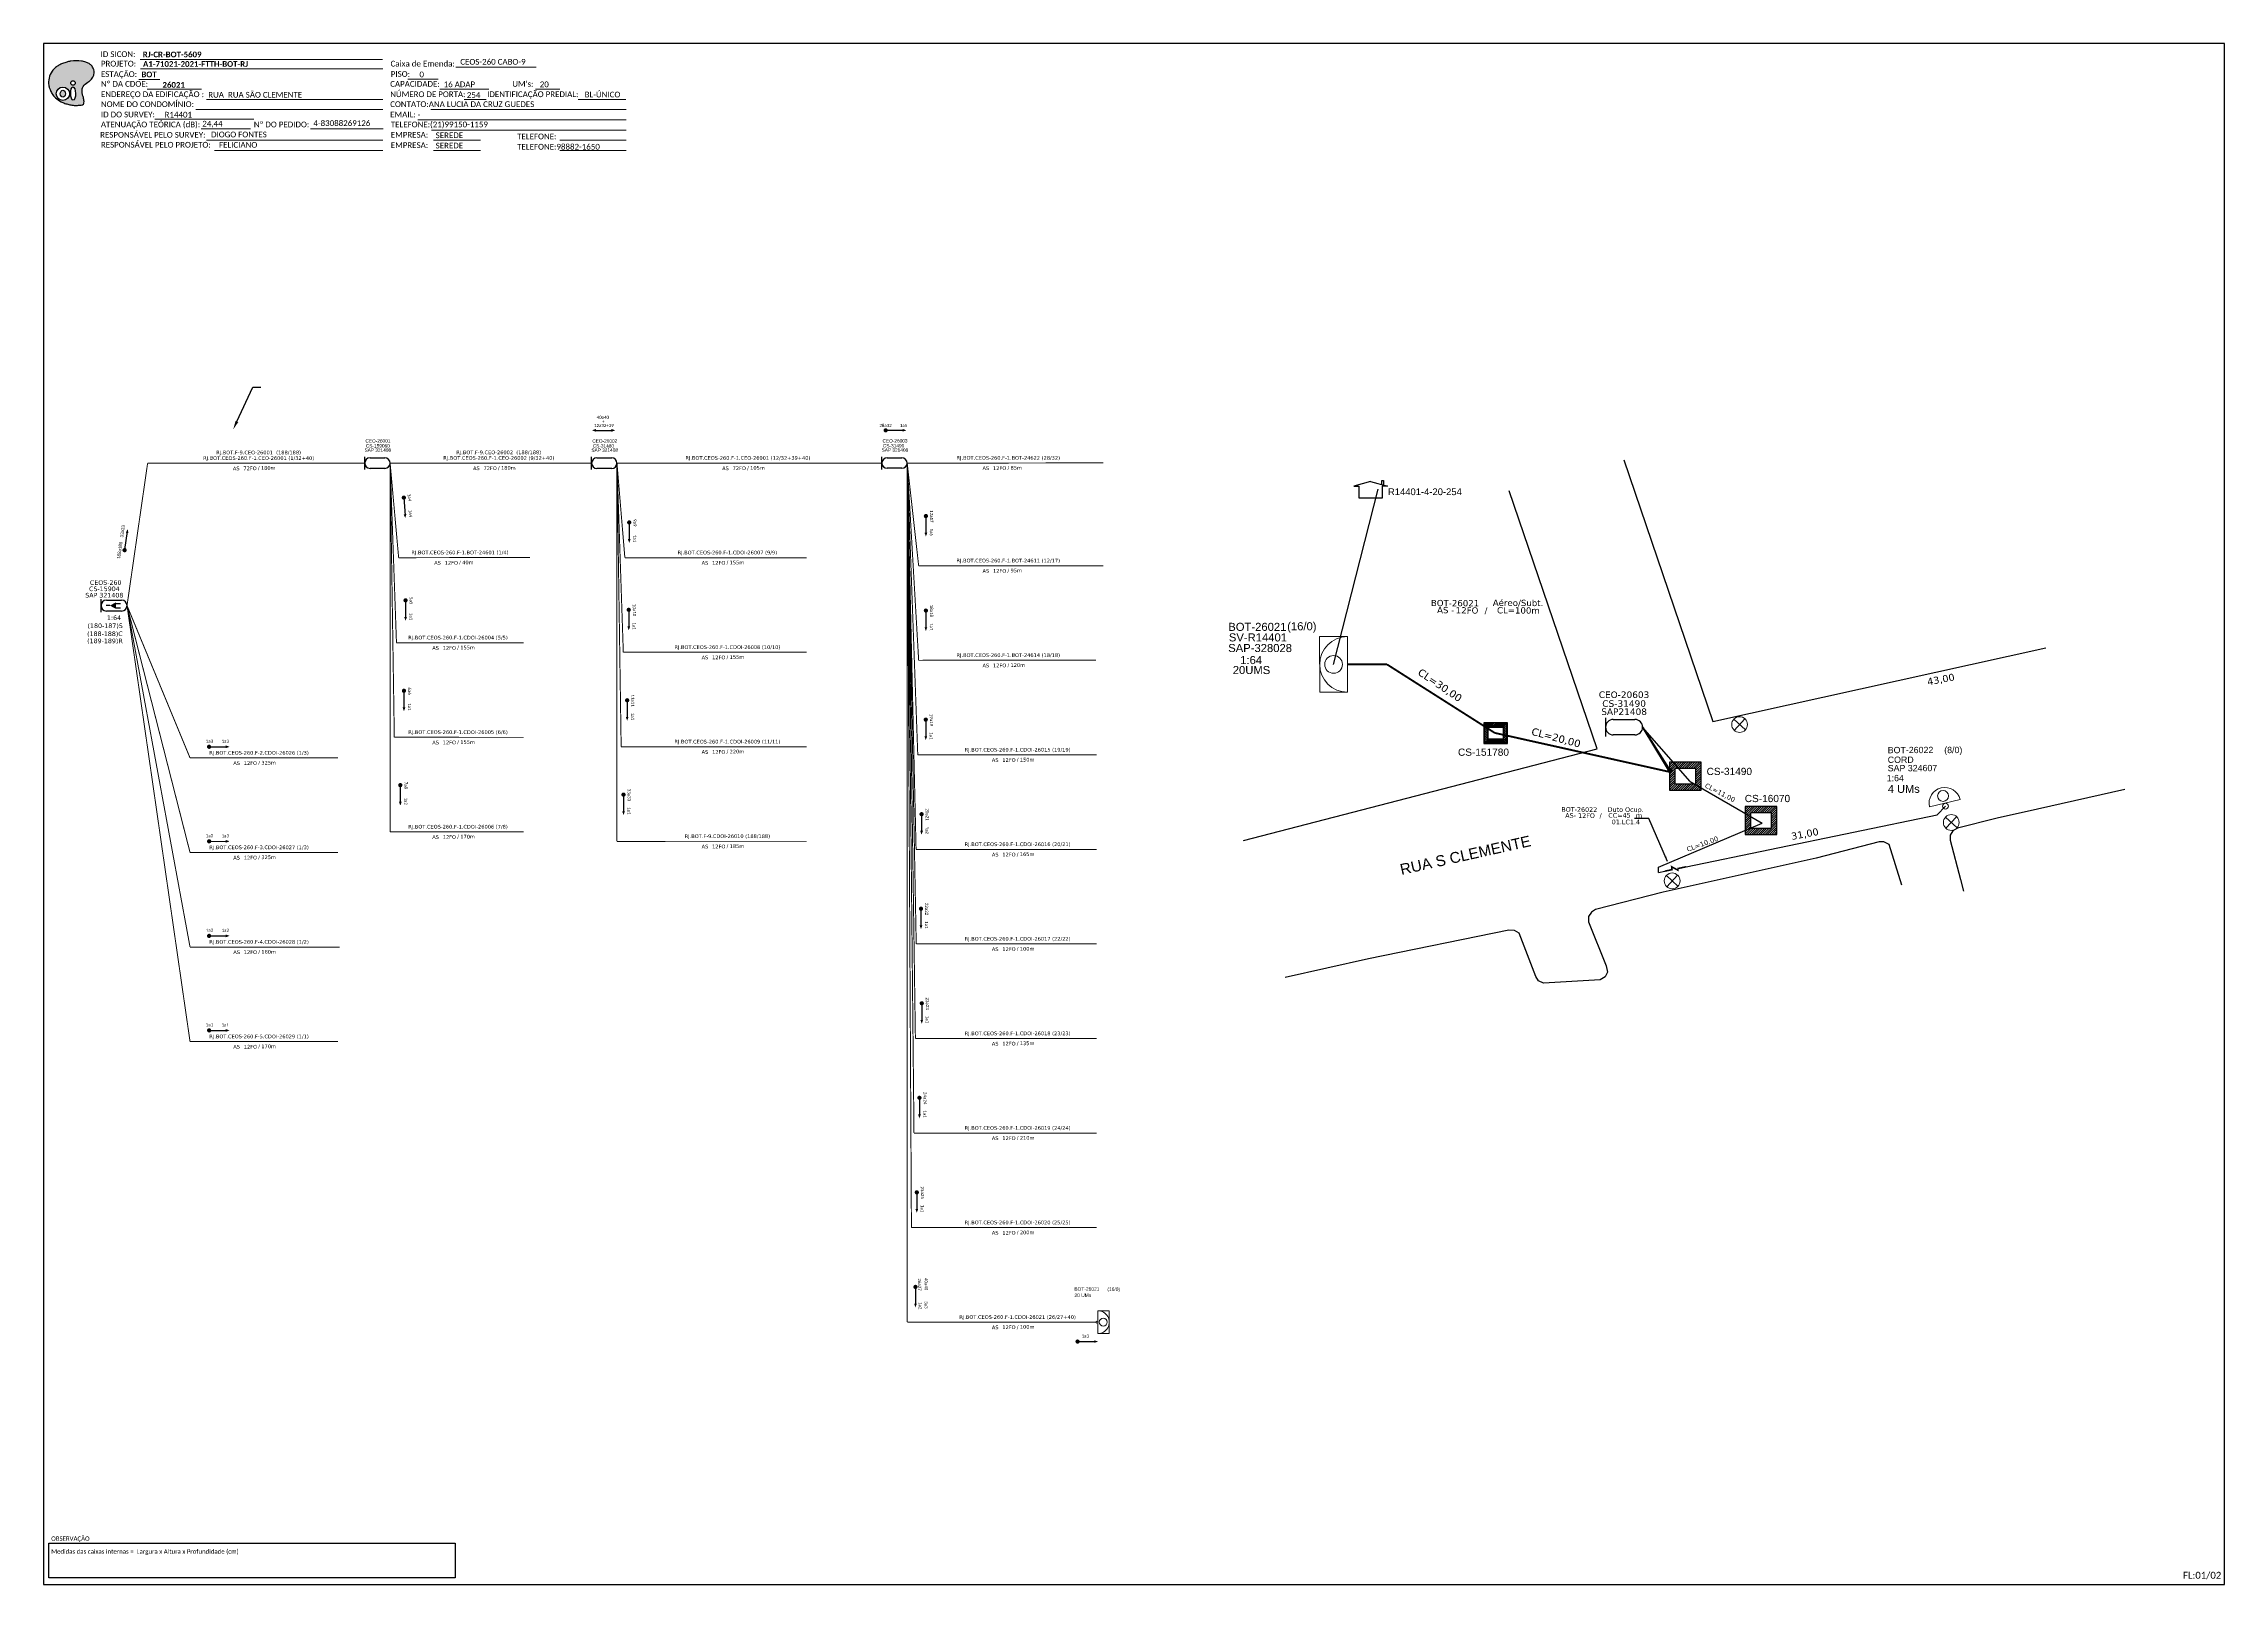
# Model space of a CAD drawing. Header units: metres. Extents: x -10 to 1772, y -3 to 591.
# Drawn here: x -10 to 831, y -3 to 591 of the extents above; entities that cross this region are included whole.
import ezdxf
from ezdxf import colors
from ezdxf.entities.mleader import LeaderData, LeaderLine
from ezdxf.enums import TextEntityAlignment as Align
from ezdxf.math import Vec2, Vec3

# ---------------------------------------------------------------- set-up
doc = ezdxf.new("R2010")
doc.units = ezdxf.units.M
for name, color, linetype in [('10.1-Caixas Subterrâneas', 5, 'Continuous'), ('20.4-CEOS', 1, 'Continuous'), ('20.5-CEO', 1, 'Continuous'), ('30.4-Selo', 7, 'Continuous'), ('CAP a instalar', 1, 'Continuous'), ('celulas gpon', 7, 'Continuous'), ('label_cabos', 7, 'Continuous'), ('QUADRA', 7, 'Continuous'), ('SETA', 7, 'Continuous'), ('Subida Lateral', 5, 'Continuous'), ('surveys', 7, 'Continuous'), ('surveys legendas', 7, 'Continuous')]:
    doc.layers.add(name, color=color, linetype=linetype)
for name, color, linetype, lineweight in [('10.4-Postes', 1, 'Continuous', 0), ("20.0-LEGENDA DOS CDO'S", 1, 'Continuous', 0), ('20.1-CDO_INTERIOR', 1, 'Continuous', 0), ('20.2-CDO_POSTE', 1, 'Continuous', 5), ('40.1-ETIQUETAS', 1, 'Continuous', 20), ('Segmento Logradouro Texto', 238, 'Continuous', 0)]:
    doc.layers.add(name, color=color, linetype=linetype, lineweight=lineweight)
doc.styles.add('ARIAL', font='arial.ttf')
doc.styles.add('DIGICADE', font='arial.ttf')
doc.styles.add('siredit', font='verdana.ttf')
doc.styles.get("Standard").update_dxf_attribs({"font": 'arial.ttf'})
doc.styles.add('WMF-Calibri0', font='calibri.ttf')
doc.styles.add('WMF-Calibri1', font='calibrib.ttf')
doc.linetypes.add('FENCELINE1', pattern='A,0.25,-0.1,[133,ltypeshp.shx,S=0.1,R=0,X=-0.1,Y=0],-0.1,1', length=1.45)
doc.dimstyles.get("Standard").update_dxf_attribs({"dimtxt": 0.18, "dimasz": 0.18, "dimexe": 0.18, "dimexo": 0.0625, "dimgap": 0.09, "dimtad": 0, "dimtih": 1, "dimtoh": 1, "dimdec": 4, "dimzin": 0, "dimdsep": 46, "dimtxsty": 'Standard', "dimcen": 0.09, "dimadec": 0, "dimazin": 0, "dimtfac": 1, "dimtdec": 4, "dimtofl": 0, "dimtmove": 0, "dimatfit": 3, "dimfxl": 0, "dimtolj": 1, "dimtzin": 0, "dimarcsym": 0})

# ---------------------------------------------------------------- blocks, each defined once
blk = doc.blocks.new('OI')
h = blk.add_hatch(color=40)
edge = h.paths.add_edge_path()
edge.add_spline(control_points=[(4.35, -0.67), (3.92, -0.99), (3.26, -1.5), (2.81, -2.59), (2.9, -3.5), (3.06, -4.27), (3.31, -4.85), (3.37, -5.39), (3.4, -5.88), (3.2, -6.4), (2.54, -6.61), (1.65, -6.63), (0.55, -6.67), (-0.56, -6.42), (-1.61, -6.14), (-2.77, -5.61), (-3.92, -4.77), (-4.89, -3.7), (-5.34, -2.65), (-5.6, -1.94), (-5.85, -0.96), (-5.71, 0.47), (-5.1, 2.02), (-4.14, 3.02), (-3.3, 3.61), (-2.37, 4.16), (-1.36, 4.44), (-0.56, 4.7), (0.79, 4.85), (2.24, 4.97), (3.79, 4.57), (4.67, 4.21), (5.44, 3.65), (5.76, 2.99), (6.03, 2.21), (6.01, 1.46), (5.72, 0.64), (5.31, 0.08), (4.88, -0.38), (4.51, -0.55), (4.35, -0.67)], knot_values=[0, 0, 0, 0, 1.60434, 2.417191, 3.427595, 4.282808, 4.776746, 5.304182, 5.888771, 6.258406, 6.858137, 7.79129, 8.986195, 10.124242, 11.187857, 12.242908, 13.953784, 15.414161, 16.515391, 17.349188, 17.675853, 19.552021, 21.515531, 22.568638, 23.63245, 24.621084, 25.782718, 26.745347, 27.142653, 29.870543, 31.004649, 31.921532, 32.709589, 33.801391, 34.042471, 35.192333, 35.971461, 36.628871, 37.254359, 37.836911, 37.836911, 37.836911, 37.836911], degree=3, periodic=0)
h.paths.add_polyline_path([(1.13, -0.87, -1), (-0.04, -0.87, -1)], flags=16)
edge = h.paths.add_edge_path(flags=16)
edge.add_ellipse((0.56, -3.59), major_axis=(-0.02, 1.71), ratio=0.361305, start_angle=0, end_angle=360)
h.paths.add_polyline_path([(-0.36, -3.62, -1), (-3.8, -3.62, -1)], flags=16)
edge = h.paths.add_edge_path(flags=0)
edge.add_ellipse((-2.08, -3.62), major_axis=(0, 0.885), ratio=0.758294, start_angle=0, end_angle=360)
at = {"color": 40}
for centre, radius in [((-2.08, -3.62), 1.72), ((0.54, -0.87), 0.587)]:
    blk.add_circle(centre, radius, dxfattribs=at)
blk.add_ellipse((-2.08, -3.62), major_axis=(0, 0.885), ratio=0.758294, start_param=-3.141592653589792, end_param=3.141592653589792, dxfattribs=at)
blk.add_ellipse((0.56, -3.59), major_axis=(-0.02, 1.71), ratio=0.361305, dxfattribs=at)
at = {"color": 40, "start_tangent": (-0.800898, -0.598801), "end_tangent": (-0.800898, -0.598801)}
blk.add_spline([(4.35, -0.67), (3.2, -1.78), (2.9, -2.54), (2.92, -3.55), (3.12, -4.38), (3.28, -4.85), (3.37, -5.37), (3.35, -5.95), (3.2, -6.29), (2.66, -6.55), (1.73, -6.63), (0.54, -6.62), (-0.58, -6.41), (-1.6, -6.11), (-2.56, -5.67), (-3.95, -4.67), (-4.89, -3.56), (-5.37, -2.56), (-5.64, -1.78), (-5.72, -1.46), (-5.63, 0.42), (-4.84, 2.22), (-4.13, 2.99), (-3.27, 3.62), (-2.4, 4.09), (-1.3, 4.47), (-0.37, 4.72), (0.02, 4.77), (2.75, 4.8), (3.85, 4.53), (4.69, 4.16), (5.31, 3.68), (5.85, 2.73), (5.93, 2.5), (5.94, 1.35), (5.67, 0.62), (5.29, 0.08), (4.84, -0.36), (4.35, -0.67)], degree=3, dxfattribs=at)
blk = doc.blocks.new('*X4')
at = {"color": 0, "linetype": 'Continuous'}
for p, q in [((-1.25, 0.34099), (-0.49099, 1.1)), ((-1.25, 0.517767), (-0.667767, 1.1)), ((-1.25, 0.694544), (-0.844544, 1.1)), ((-1.25, 0.87132), (-1.02132, 1.1)), ((-1.25, 1.048097), (-1.198097, 1.1)), ((-1.25, 0.164214), (-0.8035, 0.610714)), ((-1.25, -0.012563), (-0.8035, 0.433937)), ((-1.25, -0.18934), (-0.8035, 0.25716)), ((-1.25, -0.366117), (-0.8035, 0.080383)), ((-0.789214, 0.625), (-0.314214, 1.1)), ((-0.612437, 0.625), (-0.137437, 1.1)), ((-0.43566, 0.625), (0.03934, 1.1)), ((-0.258883, 0.625), (0.216117, 1.1)), ((-0.082107, 0.625), (0.392893, 1.1)), ((0.09467, 0.625), (0.56967, 1.1)), ((0.271447, 0.625), (0.746447, 1.1)), ((0.448223, 0.625), (0.923223, 1.1)), ((0.625, 0.625), (1.1, 1.1)), ((0.801777, 0.625), (1.25, 1.073223)), ((0.8035, 0.449947), (1.25, 0.896447)), ((0.8035, 0.27317), (1.25, 0.71967)), ((0.8035, 0.096393), (1.25, 0.542893)), ((0.8035, -0.080383), (1.25, 0.366117)), ((0.8035, -0.25716), (1.25, 0.18934)), ((0.8035, -0.433937), (1.25, 0.012563)), ((-1.25, -0.542893), (-0.8035, -0.096393)), ((-1.25, -0.71967), (-0.8035, -0.27317)), ((-1.25, -0.896447), (-0.8035, -0.449947)), ((-1.25, -1.073223), (-0.801777, -0.625)), ((-1.1, -1.1), (-0.625, -0.625)), ((-0.923223, -1.1), (-0.448223, -0.625)), ((-0.746447, -1.1), (-0.271447, -0.625)), ((-0.56967, -1.1), (-0.09467, -0.625)), ((-0.392893, -1.1), (0.082107, -0.625)), ((-0.216117, -1.1), (0.258883, -0.625)), ((-0.03934, -1.1), (0.43566, -0.625)), ((0.137437, -1.1), (0.612437, -0.625)), ((0.314214, -1.1), (0.789214, -0.625)), ((0.49099, -1.1), (1.25, -0.34099)), ((0.667767, -1.1), (1.25, -0.517767)), ((0.8035, -0.610714), (1.25, -0.164214)), ((0.844544, -1.1), (1.25, -0.694544)), ((1.02132, -1.1), (1.25, -0.87132)), ((1.198097, -1.1), (1.25, -1.048097))]:
    blk.add_line(p, q, dxfattribs=at)
blk = doc.blocks.new('MANHOLE_MQ')
at = {"color": 0, "linetype": 'Continuous'}
for p, q in [((0.00000623, 0.00000569), (-0.00000627, 0.00000569)), ((-0.00000627, 0.00000569), (-0.00000627, -0.00000531)), ((-0.00000404, 0.00000331), (0.00000399, 0.00000331)), ((-0.00000404, -0.00000294), (-0.00000404, 0.00000331)), ((0.00000399, 0.00000331), (0.00000399, -0.00000294)), ((0.00000623, -0.00000531), (0.00000623, 0.00000569)), ((-0.00000627, -0.00000531), (0.00000623, -0.00000531)), ((0.00000399, -0.00000294), (-0.00000404, -0.00000294)), ((0.00000399, -0.00000294), (0.00000399, -0.00000294))]:
    blk.add_line(p, q, dxfattribs=at)
at = {"color": 0, "linetype": 'Continuous', "xscale": 5e-06, "yscale": 5e-06, "zscale": 1e-05}
blk.add_blockref('*X4', (-0.00000002, 0.00000019), dxfattribs=at)
blk = doc.blocks.new('POLE_POLE')
at = {"color": 1}
for p, q in [((-0.0000031, 0.0000069), (0.0000027, 0.0000015)), ((0.0000025, 0.0000071), (-0.0000029, 0.0000013))]:
    blk.add_line(p, q, dxfattribs=at)
blk.add_circle((-0.0000002, 0.0000042), 0.00000396, dxfattribs=at)
blk = doc.blocks.new('*U6')
at = {"color": 0}
blk.add_line((2.14, -0.58), (-2.1, -0.68), dxfattribs=at)
for centre, radius in [((0, 0.38), 0.733), ((0.03, -1.03), 0.393)]:
    blk.add_circle(centre, radius, dxfattribs=at)
blk.add_arc((0.02, -0.63), 2.12, 1.3782, 181.3782, dxfattribs=at)
blk = doc.blocks.new('LEGENDA DOS CABOS')
at = {"layer": 'label_cabos', "color": 0, "style": 'siredit'}
for tag, p in [('TIPO_CABO', (2.74, 0.52)), ('ID', (4.24, 1.63)), ('CABO', (6.16, 0.47)), ('/', (9.19, 0.47)), ('METROS', (14.36, 0.47)), ('XX', (14.31, 1.67))]:
    blk.add_attdef(tag, text='', height=1, rotation=359.69, dxfattribs=at).set_placement(p, align=Align.MIDDLE_CENTER)
blk = doc.blocks.new('Inst CDOE-8 CAIXA DIST OPT CDOE 48F_8D C_SPL OPTAP')
at = {"layer": "20.0-LEGENDA DOS CDO'S", "color": 0, "style": 'ARIAL'}
for tag, p, height in [('FID', (0.12, 5.25), 0.8), ('SAP', (0.12, 2.96), 0.8), ('CORDOALHA', (0.12, 4.02), 0.8), ('1:XX', (-0.01, 1.7), 0.8), ('UMS', (0.14, 0.22), 1)]:
    blk.add_attdef(tag, p, '', height=height, rotation=0.118, dxfattribs=at)
at = {"layer": "20.0-LEGENDA DOS CDO'S", "color": 0}
for tag, p, style, flags in [('ID_ATIVIDADE', (0.12, 6.47), 'ARIAL', 3), ('FATOR', (7.92, 6.47), 'ARIAL', 1), ('QTDE', (0.23, -0.97), 'DIGICADE', 3)]:
    blk.add_attdef(tag, p, '', height=0.8, rotation=0.118, dxfattribs=dict(at, style=style, flags=flags))
at = {"layer": "20.0-LEGENDA DOS CDO'S", "color": 0, "style": 'ARIAL'}
blk.add_attdef('FIBRAS_UTILIZADAS', text='', height=0.8, rotation=0.118, dxfattribs=at).set_placement((8.43, 5.26), align=Align.CENTER)
blk = doc.blocks.new('Inst CB DT OCUP CFOA-SM-AS-120-S-12 A')
at = {"layer": 'label_cabos', "color": 0, "style": 'siredit'}
for tag, flags, p in [('ID_ATIVIDADE', 3, (1.31, 2.67)), ('FATOR', 1, (11.56, 2.55))]:
    blk.add_attdef(tag, text='', height=1, rotation=359.69, dxfattribs=dict(at, flags=flags)).set_placement(p, align=Align.MIDDLE_CENTER)
for tag, p in [('TIPO_CABO', (1.26, 0)), ('DESTINO_CABO', (3.13, 1.26)), ('CABO', (4.69, -0.05)), ('/', (7.71, -0.05)), ('LANCE', (10.91, 0)), ('TIPO_CABO', (13.11, 1.24)), ('UND', (15.96, 0)), ('FID', (13.15, -1.41))]:
    blk.add_attdef(tag, text='', height=1, rotation=359.69, dxfattribs=at).set_placement(p, align=Align.MIDDLE_CENTER)
blk.add_attdef('QTDE', (12.43, -0.47), '', height=1, rotation=359.69, dxfattribs=at)
blk = doc.blocks.new('SURVEY_SURVEY')
for p, q in [((-0.0000016, 0.0000187), (-0.0000173, 0.0000141)), ((-0.0000173, 0.0000141), (-0.0000124, 0.0000141)), ((-0.0000124, 0.0000029), (-0.0000124, 0.0000141)), ((0.0000091, 0.0000029), (-0.0000124, 0.0000029)), ((-0.0000016, 0.0000187), (0.0000141, 0.0000141)), ((0.0000089, 0.0000194), (0.0000105, 0.0000194)), ((0.0000089, 0.0000157), (0.0000089, 0.0000194)), ((0.0000141, 0.0000141), (0.0000091, 0.0000141)), ((0.0000091, 0.0000141), (0.0000091, 0.0000029)), ((0.0000105, 0.0000194), (0.0000105, 0.0000152))]:
    blk.add_line(p, q)

msp = doc.modelspace()

# ---------------------------------------------------------------- linework, layer by layer
at = {"color": 5}
for p, q in [((313.23, 426.96), (313.23, 431.87)), ((315.27, 431.45), (320.97, 431.45)), ((320.97, 427.38), (315.27, 427.38))]:
    msp.add_line(p, q, dxfattribs=at)
at = {"color": 7}
msp.add_lwpolyline([(-10.03, -2.89), (830.97, -2.89), (830.97, 591.11), (-10.03, 591.11)], close=True, dxfattribs=at)
at = {"lineweight": 0}
for points in [[(27.22, 585.03), (120.72, 585.03)], [(27.33, 581.37), (120.83, 581.37)], [(148.94, 581.98), (179.87, 581.98)], [(26.69, 577.34), (34.75, 577.34)], [(130.43, 577.39), (142.1, 577.39)], [(142.79, 573.56), (161.73, 573.56)], [(48.62, 565.74), (120.83, 565.74)], [(52.82, 569.57), (120.83, 569.57)], [(139.24, 565.74), (214.6, 565.74)], [(32.82, 561.97), (71.03, 561.97)], [(134.27, 561.76), (214.6, 561.76)], [(139.55, 557.78), (214.6, 557.78)]]:
    msp.add_lwpolyline(points, dxfattribs=at)
at = {"color": 7, "lineweight": 0}
for points in [[(29.97, 573.56), (50.85, 573.56)], [(179.65, 573.56), (189.08, 573.56)], [(152.13, 569.57), (160.68, 569.57)], [(196.06, 569.57), (214.56, 569.57)], [(50.71, 558.32), (69.8, 558.32)], [(92.84, 558.32), (120.86, 558.32)], [(52.82, 553.95), (120.83, 553.95)], [(55.89, 549.96), (120.83, 549.96)], [(140.3, 553.95), (158.51, 553.95)], [(140.3, 549.96), (158.51, 549.96)], [(189.04, 553.95), (214.6, 553.95)], [(189.04, 549.96), (214.6, 549.96)]]:
    msp.add_lwpolyline(points, dxfattribs=at)
at = {"const_width": 0.81}
for points in [[(314.31, 442.03, 1), (315.12, 442.03, 1)], [(128.86, 416.49, 1), (128.92, 415.68, 1)], [(215.81, 406.92, 1), (215.81, 406.11, 1)], [(330.22, 409.39, 1), (330.22, 408.58, 1)], [(129.55, 376.89, 1), (129.55, 376.08, 1)], [(215.63, 373.24, 1), (215.63, 372.43, 1)], [(330.22, 372.94, 1), (330.22, 372.13, 1)], [(128.94, 342.03, 1), (128.94, 341.22, 1)], [(215.02, 338.37, 1), (215.02, 337.56, 1)], [(330.17, 330.9, 1), (330.17, 330.09, 1)], [(53.4, 320.03, 1), (54.21, 320.03, 1)], [(127.53, 305.65, 1), (127.53, 304.84, 1)], [(213.61, 301.99, 1), (213.61, 301.18, 1)], [(328.55, 294.45, 1), (328.55, 293.64, 1)], [(53.4, 283.58, 1), (54.21, 283.58, 1)], [(328.33, 258, 1), (328.33, 257.19, 1)], [(53.4, 247.13, 1), (54.21, 247.13, 1)], [(328.63, 221.55, 1), (328.63, 220.74, 1)], [(53.4, 210.68, 1), (54.21, 210.68, 1)], [(327.74, 185.1, 1), (327.74, 184.29, 1)], [(326.71, 148.65, 1), (326.71, 147.84, 1)], [(326.2, 112.2, 1), (326.2, 111.39, 1)], [(388.31, 90.72, 1), (389.12, 90.72, 1)]]:
    msp.add_lwpolyline(points, format="xyb", close=True, dxfattribs=at)
at = {"color": 5, "const_width": 0.378}
msp.add_lwpolyline([(211.08, 429.37), (313.23, 429.37)], dxfattribs=at)
at = {"color": 4}
msp.add_lwpolyline([(487.44, 351.79), (504.67, 419.4)], dxfattribs=at)
at = {"color": 7, "const_width": 0.81}
msp.add_lwpolyline([(21.13, 395.43, 1), (21.25, 396.23, 1)], format="xyb", close=True, dxfattribs=at)
at = {"color": 0}
msp.add_lwpolyline([(-8.02, 12.97), (148.73, 12.97), (148.73, -0.39), (-8.02, -0.39)], close=True, dxfattribs=at)
at = {"color": 5}
for centre, start, end in [((315.27, 429.41), 90, 270), ((320.97, 429.41), 270, 90)]:
    msp.add_arc(centre, 2.03, start, end, dxfattribs=at)
at = {"layer": '20.1-CDO_INTERIOR', "color": 1, "lineweight": 18}
msp.add_lwpolyline([(482.08, 341.07), (482.07, 362.51), (492.79, 362.51), (492.8, 341.07)], close=True, dxfattribs=at)
msp.add_circle((487.44, 351.79), 3.43, dxfattribs=at)
msp.add_arc((492.8, 351.79), 10.72, 90.02759, 270.02759, dxfattribs=at)
at = {"layer": '20.4-CEOS', "color": 7}
for p, q in [((113.82, 426.92), (113.82, 431.83)), ((115.85, 431.41), (121.56, 431.41)), ((201.3, 426.92), (201.3, 431.83)), ((203.34, 431.41), (209.04, 431.41)), ((121.56, 427.34), (115.85, 427.34)), ((209.04, 427.34), (203.34, 427.34))]:
    msp.add_line(p, q, dxfattribs=at)
at = {"layer": '20.4-CEOS', "color": 5}
for p, q in [((14.2, 376.55), (20.06, 376.55)), ((20.06, 372.37), (14.2, 372.37))]:
    msp.add_line(p, q, dxfattribs=at)
at = {"layer": '20.4-CEOS', "color": 5, "const_width": 0.378}
msp.add_lwpolyline([(30.08, 429.34), (113.82, 429.38)], dxfattribs=at)
at = {"layer": '20.4-CEOS', "color": 5}
for points in [[(12.12, 371.94), (12.12, 376.98)], [(15.51, 374.46), (14.11, 374.46)], [(17.82, 375.29), (19.6, 375.29)], [(17.82, 373.55), (19.6, 373.55)]]:
    msp.add_lwpolyline(points, dxfattribs=at)
msp.add_lwpolyline([(15.51, 374.46, 0, 2.58, 0), (17.93, 374.46, 2.58, 2.58, 0)], format="xyseb", dxfattribs=at)
at = {"layer": '20.4-CEOS', "color": 7}
for centre, start, end in [((115.85, 429.38), 90, 270), ((121.56, 429.38), 270, 90), ((203.34, 429.37), 90, 270), ((209.04, 429.37), 270, 90)]:
    msp.add_arc(centre, 2.03, start, end, dxfattribs=at)
at = {"layer": '20.4-CEOS', "color": 5}
for centre, start, end in [((14.2, 374.46), 90, 270), ((20.06, 374.46), 270, 90)]:
    msp.add_arc(centre, 2.09, start, end, dxfattribs=at)
at = {"layer": '20.5-CEO', "color": 5}
for p, q in [((595.31, 330.57), (603.65, 330.57)), ((603.65, 324.62), (595.31, 324.62))]:
    msp.add_line(p, q, dxfattribs=at)
msp.add_lwpolyline([(592.34, 331.18), (592.34, 324.01)], dxfattribs=at)
for centre, start, end in [((595.31, 327.6), 90, 270), ((603.65, 327.6), 270, 90)]:
    msp.add_arc(centre, 2.97, start, end, dxfattribs=at)
at = {"layer": '40.1-ETIQUETAS', "color": 1}
msp.add_lwpolyline([(396.52, 102.62), (400.93, 102.62), (400.93, 93.79), (396.52, 93.79)], close=True, dxfattribs=at)
for centre, major_axis, start_param, end_param in [((396.52, 98.22), (-3.12, 3.12), 2.356194, 5.497787), ((398.61, 98.22), (1.07, 1.07), 3.926991, 10.210176)]:
    msp.add_ellipse(centre, major_axis=major_axis, ratio=1, start_param=start_param, end_param=end_param, dxfattribs=at)
at = {"layer": '40.1-ETIQUETAS', "color": 8}
msp.add_ellipse((396.11, 98.22), major_axis=(-0.288, 0.288), ratio=1, start_param=2.356194490191767, end_param=8.639379797371353, dxfattribs=at)
at = {"layer": 'CAP a instalar', "color": 7, "ltscale": 5}
for p, q in [((625.02, 306.63), (606.62, 327.6)), ((625.02, 306.63), (652.78, 290.55)), ((612.76, 273.58), (652.78, 290.55)), ((612.76, 271.56), (612.76, 273.58)), ((612.76, 271.56), (615.13, 272.07))]:
    msp.add_line(p, q, dxfattribs=at)
at = {"layer": 'CAP a instalar', "color": 10, "ltscale": 5}
for p, q in [((617.14, 312.16), (617.04, 312.31)), ((618.19, 310.62), (617.49, 311.65))]:
    msp.add_line(p, q, dxfattribs=at)
at = {"layer": 'CAP a instalar', "color": 7, "linetype": 'FENCELINE1', "ltscale": 5}
for p in [(723.42, 297.16), (623.42, 273.77)]:
    msp.add_line(p, (720.25, 293.75), dxfattribs=at)
at = {"layer": 'CAP a instalar', "color": 5, "linetype": 'FENCELINE1', "ltscale": 7, "const_width": 0.378}
for points in [[(22.14, 374.46), (30.08, 429.34)], [(123.6, 429.38), (201.3, 429.37)]]:
    msp.add_lwpolyline(points, dxfattribs=at)
at = {"layer": 'CAP a instalar', "color": 8, "linetype": 'FENCELINE1', "ltscale": 7, "const_width": 0.378}
for points in [[(123.6, 429.38), (123.6, 287.23)], [(123.6, 429.38), (125.22, 323.68)], [(123.6, 429.38), (126.05, 360.13)], [(211.08, 429.37), (211.08, 283.57)], [(211.08, 429.37), (212.7, 320.02)], [(211.08, 429.37), (213.53, 356.47)], [(211.08, 429.37), (214.13, 392.92)], [(324.64, 134.66), (323.01, 429.41)], [(327.09, 316.89), (323.01, 429.41)], [(326.43, 280.46), (323.01, 429.41)], [(326.49, 244.01), (323.01, 429.41)], [(326.17, 207.58), (323.01, 429.41)], [(325.63, 171.11), (323.01, 429.41)], [(214.13, 392.92), (284.18, 392.93)], [(46.44, 206.38), (22.14, 374.46), (22.14, 374.46)], [(46.44, 315.73), (22.14, 374.46)], [(46.44, 279.28), (22.14, 374.46)], [(46.44, 242.83), (22.14, 374.46)], [(126.05, 360.13), (175.1, 360.12)], [(213.53, 356.48), (284.18, 356.48)], [(125.22, 323.68), (175.1, 323.67)], [(212.7, 320.02), (284.18, 320.03)], [(46.44, 315.73), (103.53, 315.73)], [(327.09, 316.89), (396.11, 316.92)], [(123.6, 287.23), (175.1, 287.22)], [(123.6, 287.23), (123.6, 287.23)], [(134.97, 287.23), (134.97, 287.23)], [(46.44, 279.28), (103.53, 279.28)], [(211.08, 283.57), (284.18, 283.58)], [(212.7, 283.57), (212.7, 283.57)], [(214.32, 283.57), (214.32, 283.57)], [(326.43, 280.46), (396.11, 280.47)], [(326.49, 244.01), (396.11, 244.02)], [(46.44, 242.83), (104.11, 242.83)], [(51.33, 242.83), (51.33, 242.83)], [(62.71, 242.83), (62.71, 242.83)], [(46.44, 206.38), (103.53, 206.38)], [(62.71, 206.38), (62.71, 206.38)], [(326.17, 207.58), (396.11, 207.57)], [(325.63, 171.11), (396.11, 171.12)], [(324.64, 134.66), (396.11, 134.67)]]:
    msp.add_lwpolyline(points, dxfattribs=at)
at = {"layer": 'CAP a instalar', "color": 7, "linetype": 'FENCELINE1', "ltscale": 7, "const_width": 0.378}
for points in [[(123.6, 429.38), (126.89, 392.93)], [(323.01, 429.41), (398.61, 429.45)], [(323.01, 429.41), (327.43, 389.81)], [(327.43, 353.36), (323.01, 429.41)], [(126.89, 392.93), (177.6, 392.96)], [(327.43, 389.81), (398.61, 389.84)], [(327.43, 353.36), (395.88, 353.39)]]:
    msp.add_lwpolyline(points, dxfattribs=at)
at = {"layer": 'CAP a instalar', "color": 1, "linetype": 'FENCELINE1', "ltscale": 7, "const_width": 0.378}
for points in [[(323.01, 429.41), (323.05, 98.21)], [(323.01, 98.21), (396.11, 98.22)]]:
    msp.add_lwpolyline(points, dxfattribs=at)
at = {"layer": 'CAP a instalar', "color": 1, "ltscale": 5, "const_width": 0.728}
for points in [[(492.8, 351.79), (508.01, 351.8)], [(549.59, 325.38), (508.01, 351.8)], [(617.04, 310.34), (549.59, 325.38)], [(617.04, 310.34), (606.62, 327.6)], [(617.7, 310.14), (606.62, 327.6)]]:
    msp.add_lwpolyline(points, dxfattribs=at)
at = {"layer": 'QUADRA'}
for points in [[(599.34, 430.67), (633.73, 329.8)], [(589.13, 319.21), (555.19, 418.76)], [(633.73, 329.8), (762.18, 358.24)], [(633.73, 329.8), (762.18, 358.24)], [(452.66, 283.84), (589.13, 319.21)], [(792.52, 303.5), (758.9, 295.95), (743.34, 292.46), (728.02, 288.63), (726.19, 287.6), (725.27, 285.89), (725.27, 284), (729.16, 268.84), (729.16, 268.84), (729.16, 268.84)], [(706.52, 266.73), (701.71, 282.4), (699.65, 283.37), (697.82, 283.43), (673.58, 277.08), (614.56, 264.04), (588.48, 257.29), (586.88, 256.32), (585.74, 254.55), (585.74, 252.55), (592.6, 235.62), (593.06, 233.16), (592.14, 231.33), (590.31, 230.24), (570.64, 229.04), (568.35, 228.93), (566.52, 229.79), (565.38, 231.5), (558.98, 248.14), (557.15, 249.23), (555.09, 249.29), (500.87, 238.25), (468.72, 231.03)], [(729.16, 268.84), (730.32, 264.33)]]:
    msp.add_lwpolyline(points, dxfattribs=at)
at = {"layer": 'SETA'}
for points in [[(202.57, 442.01), (209.53, 442.01)], [(202.57, 442.01), (209.53, 442.01)], [(314.82, 442.03), (321.79, 442.03)], [(128.89, 416.09), (129.37, 409.14)], [(215.81, 406.51), (215.81, 399.55)], [(330.22, 408.99), (330.21, 402.02)], [(129.55, 376.49), (129.54, 369.53)], [(215.63, 372.83), (215.62, 365.87)], [(330.22, 372.54), (330.21, 365.57)], [(128.94, 341.62), (128.93, 334.66)], [(215.02, 337.97), (215.01, 331)], [(330.17, 330.5), (330.16, 323.53)], [(53.81, 320.03), (60.77, 320.02)], [(127.53, 305.25), (127.53, 298.28)], [(213.61, 301.59), (213.6, 294.63)], [(328.55, 294.05), (328.54, 287.08)], [(53.81, 283.58), (60.77, 283.57)], [(328.33, 257.6), (328.32, 250.63)], [(53.81, 247.13), (60.77, 247.12)], [(328.63, 221.15), (328.62, 214.18)], [(53.81, 210.68), (60.77, 210.67)], [(327.74, 184.7), (327.73, 177.73)], [(326.71, 148.25), (326.7, 141.28)], [(326.2, 111.8), (326.19, 104.83)], [(388.71, 90.72), (395.68, 90.72)]]:
    msp.add_lwpolyline(points, dxfattribs=at)
at = {"layer": 'SETA', "color": 7}
msp.add_lwpolyline([(21.24, 396.14), (22.27, 403.02)], dxfattribs=at)
at = {"layer": 'SETA'}
for points in [[(202.96, 441.48), (201.48, 442.02), (202.96, 442.56)], [(208.97, 442.56), (210.46, 442.02), (208.97, 441.48)], [(208.97, 442.56), (210.46, 442.02), (208.97, 441.48)], [(321.23, 442.58), (322.71, 442.04), (321.23, 441.5)], [(129.88, 409.74), (129.45, 408.22), (128.8, 409.66)], [(216.36, 400.11), (215.82, 398.62), (215.28, 400.11)], [(330.76, 402.58), (330.22, 401.1), (329.68, 402.58)], [(130.1, 370.08), (129.55, 368.6), (129.02, 370.08)], [(216.17, 366.43), (215.63, 364.94), (215.09, 366.43)], [(330.76, 366.13), (330.22, 364.65), (329.68, 366.13)], [(129.48, 335.22), (128.94, 333.74), (128.4, 335.22)], [(215.56, 331.56), (215.02, 330.08), (214.48, 331.56)], [(60.21, 320.57), (61.69, 320.03), (60.21, 319.49)], [(330.72, 324.09), (330.17, 322.61), (329.64, 324.09)], [(128.08, 298.84), (127.54, 297.36), (127, 298.84)], [(214.16, 295.18), (213.61, 293.7), (213.08, 295.19)], [(329.1, 287.64), (328.55, 286.16), (328.02, 287.64)], [(60.21, 284.12), (61.69, 283.58), (60.21, 283.04)], [(60.21, 247.67), (61.69, 247.13), (60.21, 246.59)], [(328.88, 251.19), (328.33, 249.71), (327.8, 251.19)], [(60.21, 211.22), (61.69, 210.68), (60.21, 210.14)], [(329.17, 214.74), (328.63, 213.26), (328.09, 214.74)], [(328.29, 178.29), (327.74, 176.81), (327.21, 178.29)], [(327.26, 141.84), (326.71, 140.36), (326.18, 141.84)], [(326.74, 105.39), (326.2, 103.91), (325.66, 105.39)], [(395.12, 91.27), (396.6, 90.73), (395.12, 90.19)]]:
    msp.add_solid(points, dxfattribs=at)
at = {"layer": 'SETA', "color": 7}
msp.add_solid([(21.64, 402.55), (22.39, 403.94), (22.71, 402.39)], dxfattribs=at)
at = {"layer": 'Subida Lateral', "color": 5, "const_width": 0.608}
msp.add_lwpolyline([(615.13, 272.07), (617.97, 272.66), (617.83, 273.76), (620.25, 272.45), (620.27, 273.1), (623.42, 273.77)], dxfattribs=at)

# ---------------------------------------------------------------- block references
at = {"color": 7, "xscale": 1.494060215586407, "yscale": 1.494060215586408, "zscale": 1.494060215586409, "rotation": 0.1532896023948994}
msp.add_blockref('OI', (0.49, 577.22), dxfattribs=at)
at = {"color": 0, "lineweight": 0}
ref = msp.add_blockref('Inst CB DT OCUP CFOA-SM-AS-120-S-12 A', (576.58, 293.58), dxfattribs=dict(at, xscale=1.793615545785201, yscale=1.793615545785151, zscale=1.793615545785163))
ref.add_attrib('DESTINO_CABO', 'BOT-26022', dxfattribs={"layer": 'label_cabos', "color": 0, "height": 1.794, "rotation": 359.69001, "style": 'siredit'}).set_placement((582.2, 295.85), align=Align.MIDDLE_CENTER)
ref.add_attrib('CABO', '12FO', dxfattribs={"layer": 'label_cabos', "color": 0, "height": 1.794, "rotation": 359.69001, "style": 'siredit'}).set_placement((584.98, 293.49), align=Align.MIDDLE_CENTER)
ref.add_attrib('TIPO_CABO', 'Duto Ocup.', dxfattribs={"layer": 'label_cabos', "color": 0, "height": 1.794, "rotation": 359.69001, "style": 'siredit'}).set_placement((600.09, 295.81), align=Align.MIDDLE_CENTER)
ref.add_attrib('/', '/', dxfattribs={"layer": 'label_cabos', "color": 0, "height": 1.79, "rotation": 359.69001, "style": 'siredit'}).set_placement((590.42, 293.49), align=Align.MIDDLE_CENTER)
ref.add_attrib('TIPO_CABO', 'AS-', dxfattribs={"layer": 'label_cabos', "color": 0, "height": 1.794, "rotation": 359.69001, "style": 'siredit'}).set_placement((578.84, 293.57), align=Align.MIDDLE_CENTER)
ref.add_attrib('FID', '01.LC1.4', dxfattribs={"layer": 'label_cabos', "color": 0, "height": 1.794, "rotation": 359.69001, "style": 'siredit'}).set_placement((600.16, 291.04), align=Align.MIDDLE_CENTER)
ref.add_attrib('LANCE', 'CC=', dxfattribs={"layer": 'label_cabos', "color": 0, "height": 1.794, "rotation": 359.69001, "style": 'siredit'}).set_placement((596.15, 293.58), align=Align.MIDDLE_CENTER)
ref.add_attrib('QTDE', '45', (598.87, 292.73), dxfattribs={"layer": 'label_cabos', "color": 0, "height": 1.794, "rotation": 359.69001, "style": 'siredit'})
ref.add_attrib('UND', 'm', dxfattribs={"layer": 'label_cabos', "color": 0, "height": 1.79, "rotation": 359.69001, "style": 'siredit'}).set_placement((605.21, 293.58), align=Align.MIDDLE_CENTER)
at = {"layer": '10.1-Caixas Subterrâneas', "color": 30}
for p, xscale, yscale, zscale, rotation in [((549.92, 325.41), 728522.1250771218, 728522.1250771218, 728522.1250771218, 180.0000000000611), ((623.11, 308.86), 975408.526025797, 975408.526025797, 975408.526025797, 180.0000000000617), ((652.3, 291.78), 975408.526025797, 975408.526025797, 975408.526025797, 180.0000000000616)]:
    msp.add_blockref('MANHOLE_MQ', p, dxfattribs=dict(at, xscale=xscale, yscale=yscale, zscale=zscale, rotation=rotation))
at = {"layer": '10.4-Postes', "color": 1, "xscale": 768181.8105000001, "yscale": 768181.8105000001, "zscale": 768181.8105000001}
for p in [(644.17, 325.37), (725.8, 287.6), (618.17, 265.1)]:
    msp.add_blockref('POLE_POLE', p, dxfattribs=at)
at = {"layer": "20.0-LEGENDA DOS CDO'S", "color": 7, "lineweight": 0, "xscale": 3.04200000000003, "yscale": 3.042000000000002, "zscale": 3.042000000000001}
msp.add_blockref('Inst CDOE-8 CAIXA DIST OPT CDOE 48F_8D C_SPL OPTAP', (700.78, 301.58), dxfattribs=at).add_auto_attribs({'FID': 'BOT-26022', 'CORDOALHA': 'CORD', 'SAP': 'SAP 324607', '1:XX': '1:64', 'UMS': '4 UMs', 'FIBRAS_UTILIZADAS': '(8/0)'})
at = {"layer": '20.2-CDO_POSTE', "color": 7, "xscale": 2.862362296638411, "yscale": 2.862362296638338, "zscale": 2.862362296638353, "rotation": 11.99202238099437}
msp.add_blockref('*U6', (722.72, 300.01), dxfattribs=at)
at = {"layer": 'label_cabos', "color": 0, "lineweight": 0, "xscale": 2.413184494335837, "yscale": 2.413184494335837, "zscale": 2.413184494335843}
msp.add_blockref('LEGENDA DOS CABOS', (524.05, 371.48), dxfattribs=at).add_auto_attribs({'ID': 'BOT-26021', 'CABO': '12FO', 'METROS': 'CL=100m', 'XX': 'Aéreo/Subt.', '/': '/', 'TIPO_CABO': 'AS -'})
at = {"layer": 'surveys', "color": 255, "xscale": 411840, "yscale": 411840, "zscale": 411840}
msp.add_blockref('SURVEY_SURVEY', (502.37, 414.66), dxfattribs=at)

# ---------------------------------------------------------------- texts
at = {"lineweight": 0, "style": 'WMF-Calibri0'}
for s, height, p in [('ID SICON:', 2.206, (11.95, 585.95)), ('PROJETO:', 2.206, (12.06, 582.29)), ('ESTAÇÃO:', 2.206, (12.06, 578.26)), ('Caixa de Emenda:', 2.2064, (123.76, 582.29)), ('PISO:', 2.206, (123.85, 578.31)), ('ENDEREÇO DA EDIFICAÇÃO :', 2.2064, (12.06, 570.49)), ('CAPACIDADE:', 2.2064, (123.63, 574.48)), ('NOME DO CONDOMÍNIO: ', 2.2064, (12.06, 566.66)), ('ID DO SURVEY:', 2.2064, (12.06, 562.68)), ('R14401', 2.206, (36.63, 562.62)), ('CONTATO:ANA LUCIA DA CRUZ GUEDES', 2.2064, (123.63, 566.66)), ('EMAIL: -', 2.206, (123.63, 562.68)), ('ATENUAÇÃO TEÓRICA (dB):', 2.2064, (12.06, 558.85)), ('24,44', 2.206, (51.17, 559.14)), ('TELEFONE:(21)99150-1159', 2.2064, (123.85, 558.85))]:
    msp.add_text(s, height=height, dxfattribs=at).set_placement(p)
for s, height, style, p in [('BOT', 2.206, 'WMF-Calibri1', (27.67, 578.14)), ('A1-71021-2021-FTTH-BOT-RJ', 2.2064, 'WMF-Calibri1', (28.3, 582.17)), ('RJ-CR-BOT-5609 ', 2.2064, 'WMF-Calibri1', (28.19, 585.83)), ('0', 2.21, 'WMF-Calibri0', (134.92, 578.13)), ('CEOS-260 CABO-9', 2.2064, 'WMF-Calibri0', (150.66, 583.01)), ('RUA  RUA SÃO CLEMENTE', 2.2064, 'WMF-Calibri0', (53.45, 570.3)), ('16 ADAP', 2.206, 'WMF-Calibri0', (144.24, 574.32))]:
    msp.add_text(s, height=height, dxfattribs=dict(style=style)).set_placement(p)
at = {"color": 7, "lineweight": 0, "style": 'WMF-Calibri0'}
for s, height, p in [('Nº DA CDOE:', 2.2064, (12.06, 574.48)), ('NÚMERO DE PORTA:', 2.2064, (123.63, 570.49)), ('IDENTIFICAÇÃO PREDIAL:', 2.2064, (161.01, 570.49)), ("UM's:", 2.206, (170.7, 574.48)), ('RESPONSÁVEL PELO SURVEY:', 2.2064, (11.76, 554.87)), ('DIOGO FONTES', 2.2064, (54.54, 554.98)), ('Nº DO PEDIDO:', 2.2064, (71.04, 558.85)), ('EMPRESA:', 2.206, (123.85, 554.87)), ('TELEFONE:', 2.206, (172.59, 554.24)), ('RESPONSÁVEL PELO PROJETO:', 2.2064, (12.06, 551.03)), ('FELICIANO', 2.206, (57.61, 551)), ('EMPRESA:', 2.206, (123.85, 550.88)), ('TELEFONE:98882-1650', 2.2064, (172.59, 550.26))]:
    msp.add_text(s, height=height, dxfattribs=at).set_placement(p)
at = {"color": 7, "style": 'WMF-Calibri1'}
msp.add_text('26021', height=2.206, dxfattribs=at).set_placement((40.13, 574.1), align=Align.CENTER)
at = {"color": 7, "style": 'WMF-Calibri0'}
for s, height, p in [('254', 2.206, (153.18, 570.2)), ('20', 2.206, (181.31, 574.3)), ('BL-ÚNICO', 2.206, (198.62, 570.37)), ('4-83088269126 ', 2.2064, (94, 559.35)), ('SEREDE', 2.206, (141.16, 554.68)), ('SEREDE', 2.206, (141.16, 550.7))]:
    msp.add_text(s, height=height, dxfattribs=at).set_placement(p)
at = {"char_height": 1.215, "width": 20.5406, "attachment_point": 5}
for s, insert in [('\\pxt9;\\C1;\\fCalibri|b0|i0|c0|p34;40a40', (205.65, 447.03)), ('\\pxt9;\\C1;\\fCalibri|b0|i0|c0|p34;+', (205.82, 445.47)), ('\\pt9;{\\fCalibri|b0|i0|c0|p34;\\C7;12a32+39}', (206.05, 443.87)), ('\\pxt9;\\C7;\\fCalibri|b0|i0|c0|p34;28a32', (314.64, 443.89)), ('\\pxt9;\\C7;\\fCalibri|b0|i0|c0|p34;1a5', (321.6, 443.89)), ('\\C7;\\fCalibri|b0|i0|c0|p34;1a3\\P', (391.67, 92.85))]:
    msp.add_mtext(s, dxfattribs=dict(at, insert=insert))
for s, insert, rotation in [('\\C7;\\fCalibri|b0|i0|c0|p34;1a4', (131.07, 416.12), 274.672), ('\\C7;\\fCalibri|b0|i0|c0|p34;1a4', (131.44, 410.03), 273.9437), ('\\C7;\\fCalibri|b0|i0|c0|p34;9a9', (217.99, 406.39), 270.66659), ('\\C7;\\fCalibri|b0|i0|c0|p34;1a6', (332.34, 402.76), 269.93829), ('\\C7;\\fCalibri|b0|i0|c0|p34;12a17', (332.39, 408.87), 270.66659), ('\\C7;\\fCalibri|b0|i0|c0|p34;1a1', (217.93, 400.29), 269.93829), ('\\C7;\\fCalibri|b0|i0|c0|p34;1a1', (131.67, 370.26), 269.93829), ('\\C7;\\fCalibri|b0|i0|c0|p34;5a5', (131.73, 376.37), 270.66659), ('\\C7;\\fCalibri|b0|i0|c0|p34;10a10 ', (217.8, 372.71), 270.66659), ('\\C7;\\fCalibri|b0|i0|c0|p34;18a18', (332.39, 372.42), 270.66659), ('\\C7;\\fCalibri|b0|i0|c0|p34;1a1', (217.75, 366.61), 269.93829), ('\\C7;\\fCalibri|b0|i0|c0|p34;1a1', (332.34, 366.31), 269.93829), ('\\C7;\\fCalibri|b0|i0|c0|p34;1a1', (131.06, 335.4), 269.93829), ('\\C7;\\fCalibri|b0|i0|c0|p34;6a6', (131.11, 341.5), 270.66659), ('\\C7;\\fCalibri|b0|i0|c0|p34;11a11', (217.19, 337.85), 270.66659), ('\\C7;\\fCalibri|b0|i0|c0|p34;1a1', (217.14, 331.74), 269.93829), ('\\C7;\\fCalibri|b0|i0|c0|p34;19a19', (332.35, 330.37), 270.66659), ('\\C7;\\fCalibri|b0|i0|c0|p34;1a3 ', (53.93, 322.2), 0.66659), ('\\C7;\\fCalibri|b0|i0|c0|p34;1a3', (60.03, 322.15), 359.93829), ('\\C7;\\fCalibri|b0|i0|c0|p34;1a1', (332.29, 324.27), 269.93829), ('\\C7;\\fCalibri|b0|i0|c0|p34;7a8', (129.71, 305.13), 270.66659), ('\\C7;\\fCalibri|b0|i0|c0|p34;33a33', (215.79, 301.47), 270.66659), ('\\C7;\\fCalibri|b0|i0|c0|p34;1a2', (129.65, 299.02), 269.93829), ('\\C7;\\fCalibri|b0|i0|c0|p34;1a1', (215.73, 295.36), 269.93829), ('\\C7;\\fCalibri|b0|i0|c0|p34;20a21 ', (330.73, 293.92), 270.66659), ('\\C7;\\fCalibri|b0|i0|c0|p34;1a3', (53.93, 285.75), 0.66659), ('\\C7;\\fCalibri|b0|i0|c0|p34;1a3', (60.03, 285.7), 359.93829), ('\\C7;\\fCalibri|b0|i0|c0|p34;1a2', (330.67, 287.82), 269.93829), ('\\C7;\\fCalibri|b0|i0|c0|p34;1a1', (330.45, 251.37), 269.93829), ('\\C7;\\fCalibri|b0|i0|c0|p34;22a22 ', (330.51, 257.47), 270.66659), ('\\C7;\\fCalibri|b0|i0|c0|p34;1a2', (53.93, 249.3), 0.66659), ('\\C7;\\fCalibri|b0|i0|c0|p34;1a2', (60.03, 249.25), 359.93829), ('\\C7;\\fCalibri|b0|i0|c0|p34;23a23', (330.8, 221.02), 270.66659), ('\\C7;\\fCalibri|b0|i0|c0|p34;1a1', (53.93, 212.85), 0.66659), ('\\C7;\\fCalibri|b0|i0|c0|p34;1a1', (60.03, 212.8), 359.93829), ('\\C7;\\fCalibri|b0|i0|c0|p34;1a1', (330.75, 214.92), 269.93829), ('\\C7;\\fCalibri|b0|i0|c0|p34;24a24', (329.92, 184.57), 270.66659), ('\\C7;\\fCalibri|b0|i0|c0|p34;1a1', (329.86, 178.47), 269.93829), ('\\C7;\\fCalibri|b0|i0|c0|p34;1a1', (328.83, 142.02), 269.93829), ('\\C7;\\fCalibri|b0|i0|c0|p34;25a25', (328.89, 148.12), 270.66659), ('\\C7;\\fCalibri|b0|i0|c0|p34;26a27', (327.78, 112.71), 270.66659), ('\\C1;\\fCalibri|b0|i0|c0|p34;40a40', (330.36, 112.86), 270.66659), ('\\C7;\\fCalibri|b0|i0|c0|p34;1a2', (328.08, 104.54), 269.93829), ('\\C1;\\fCalibri|b0|i0|c0|p34;3a3', (330.31, 104.86), 270.66659)]:
    msp.add_mtext(s, dxfattribs=dict(at, insert=insert, rotation=rotation))
at = {"color": 7, "char_height": 1.215, "width": 20.5406, "attachment_point": 5, "rotation": 81.50806}
for s, insert in [('\\C7;\\fCalibri|b0|i0|c0|p34;33a33', (20.4, 403.12)), ('\\C7;\\fCalibri|b0|i0|c0|p34;188a188', (19.31, 395.78))]:
    msp.add_mtext(s, dxfattribs=dict(at, insert=insert))
at = {"attachment_point": 1, "style": 'WMF-Calibri0'}
for s, insert, char_height, width in [('OBSERVAÇÃO', (-7.09, 15.6), 1.69, 156.1458), ('Medidas das caixas internas =  Largura x Altura x Profundidade (cm)', (-7.09, 10.63), 1.69, 156.1458), ('FL:01/02', (815.02, 1.95), 2.657, 245.4853)]:
    msp.add_mtext(s, dxfattribs=dict(at, insert=insert, char_height=char_height, width=width))
at = {"layer": '10.1-Caixas Subterrâneas', "color": 30}
for s, p in [('CS-151780', (535.41, 316.56)), ('CS-31490', (631.3, 309.14)), ('CS-16070', (646, 298.7))]:
    msp.add_text(s, height=2.784, dxfattribs=at).set_placement(p)
at = {"layer": "20.0-LEGENDA DOS CDO'S", "color": 7, "style": 'ARIAL'}
for s, p in [('CEO-26001', (114.09, 437.28)), ('CEO-26002', (201.57, 437.27)), ('SAP 321408', (113.73, 433.74)), ('CS-159060', (114.25, 435.39)), ('SAP 321408', (201.21, 433.74)), ('CS-31480', (201.74, 435.38))]:
    msp.add_text(s, height=1.305, rotation=0.11799, dxfattribs=at).set_placement(p)
at = {"layer": "20.0-LEGENDA DOS CDO'S", "color": 5, "style": 'ARIAL'}
for s, p in [('CEO-26003', (313.5, 437.31)), ('SAP 321408', (313.14, 433.78)), ('CS-31490', (313.66, 435.43))]:
    msp.add_text(s, height=1.305, rotation=0.11799, dxfattribs=at).set_placement(p)
at = {"layer": "20.0-LEGENDA DOS CDO'S", "color": 1, "style": 'ARIAL'}
for s, p in [('BOT-26021', (387.47, 110.32)), ('20 UMs', (387.52, 107.91))]:
    msp.add_text(s, height=1.338, rotation=0.11799, dxfattribs=at).set_placement(p)
msp.add_text('          (16/0)', height=1.3383, rotation=0.11799, dxfattribs=at).set_placement((400.06, 110.26), align=Align.CENTER)
msp.add_attdef('BOT-26021', text='(XX/YY)', height=3.104, rotation=359.97241, dxfattribs=at).set_placement((458.04, 364.71), align=Align.CENTER)
for tag, p, s in [('SV-R14401', (447.06, 360.65), 'SV-XXXXXX'), ('(16/0)', (469.54, 364.95), 'CDOI-XXX'), ('SAP-328028', (446.81, 356.55), 'SV-XXXXXX'), ('1:64', (451.43, 351.92), '1:64'), ('20UMS', (448.56, 348.07), 'UMs')]:
    msp.add_attdef(tag, p, s, height=3.104, rotation=359.97241, dxfattribs=at)
at = {"layer": '20.4-CEOS', "color": 5, "style": 'siredit'}
for s, p in [('SAP 321408', (13.38, 379.36)), ('CS-15904', (13.41, 381.81)), ('CEOS-260', (13.91, 384.22)), ('1:64', (17.13, 370.65)), ('(188-188)C', (13.61, 364.48)), ('(189-189)R', (13.63, 361.73)), ('(180-187)S', (13.71, 367.57))]:
    msp.add_text(s, height=1.768, dxfattribs=at).set_placement(p, align=Align.TOP_CENTER)
at = {"layer": '20.5-CEO', "color": 5, "style": 'siredit'}
for tag, text, height, p in [('CEO-20603', 'CEO-XXX', 2.509, (599.45, 341.36)), ('CS-31490', 'CS-XXX', 2.519, (599.48, 337.95)), ('SAP21408', 'SAP 321408', 2.519, (599.48, 334.82))]:
    msp.add_attdef(tag, text=text, height=height, dxfattribs=at).set_placement(p, align=Align.TOP_CENTER)
at = {"layer": '30.4-Selo', "color": 8, "style": 'siredit'}
for s, p in [('RJ.BOT.CEOS-260.F-1.CDOI-26007 (9/9)', (253.66, 394.91)), ('RJ.BOT.CEOS-260.F-1.CDOI-26004 (5/5)', (149.79, 362.12)), ('RJ.BOT.CEOS-260.F-1.CDOI-26008 (10/10)', (253.66, 358.46)), ('RJ.BOT.CEOS-260.F-1.CDOI-26005 (6/6)', (149.79, 325.67)), ('RJ.BOT.CEOS-260.F-1.CDOI-26009 (11/11)', (253.66, 322.01)), ('RJ.BOT.CEOS-260.F-1.CDOI-26015 (19/19)', (365.59, 318.89)), ('RJ.BOT.CEOS-260.F-2.CDOI-26026 (1/3)', (73.06, 317.71)), ('RJ.BOT.CEOS-260.F-1.CDOI-26006 (7/8)', (149.79, 289.22)), ('RJ.BOT.F-9.CDOI-26010 (188/188)', (253.66, 285.56)), ('RJ.BOT.CEOS-260.F-3.CDOI-26027 (1/3)', (73.06, 281.26)), ('RJ.BOT.CEOS-260.F-1.CDOI-26016 (20/21)', (365.59, 282.44)), ('RJ.BOT.CEOS-260.F-4.CDOI-26028 (1/2)', (73.06, 244.81)), ('RJ.BOT.CEOS-260.F-1.CDOI-26017 (22/22)', (365.59, 245.99)), ('RJ.BOT.CEOS-260.F-1.CDOI-26018 (23/23)', (365.59, 209.54)), ('RJ.BOT.CEOS-260.F-5.CDOI-26029 (1/1)', (73.06, 208.36)), ('RJ.BOT.CEOS-260.F-1.CDOI-26019 (24/24)', (365.59, 173.09)), ('RJ.BOT.CEOS-260.F-1.CDOI-26020 (25/25)', (365.59, 136.64))]:
    msp.add_text(s, height=1.4172, dxfattribs=at).set_placement(p, align=Align.MIDDLE_CENTER)
at = {"layer": '30.4-Selo', "color": 1, "style": 'siredit'}
msp.add_text('RJ.BOT.CEOS-260.F-1.CDOI-26021 (26/27+40)', height=1.4172, dxfattribs=at).set_placement((365.59, 100.19), align=Align.MIDDLE_CENTER)
at = {"layer": '40.1-ETIQUETAS', "color": 1, "style": 'siredit'}
for s, p in [('RJ.BOT.CEOS-260.F-1.CEO-26001 (1/32+40)', (72.91, 431.34)), ('RJ.BOT.CEOS-260.F-1.CEO-26002 (9/32+40)', (165.51, 431.38)), ('RJ.BOT.CEOS-260.F-1.CEO-26001 (12/32+39+40)', (261.58, 431.38))]:
    msp.add_text(s, height=1.4172, dxfattribs=at).set_placement(p, align=Align.MIDDLE_CENTER)
at = {"layer": '40.1-ETIQUETAS', "color": 7, "style": 'siredit'}
for s, p in [('RJ.BOT.F-9.CEO-26001  (188/188)', (72.88, 433.49)), ('RJ.BOT.F-9.CEO-26002  (188/188)', (165.48, 433.53)), ('RJ.BOT.CEOS-260.F-1.BOT-24622 (28/32)', (361.99, 431.42)), ('RJ.BOT.CEOS-260.F-1.BOT-24601 (1/4)', (150.53, 394.94)), ('RJ.BOT.CEOS-260.F-1.BOT-24611 (12/17)', (361.99, 391.81)), ('RJ.BOT.CEOS-260.F-1.BOT-24614 (18/18)', (361.99, 355.36))]:
    msp.add_text(s, height=1.4172, dxfattribs=at).set_placement(p, align=Align.MIDDLE_CENTER)
for s, height, p in [('AS', 1.417, (65.54, 427.36)), ('72FO', 1.417, (72.14, 427.38)), ('/', 1.42, (73.26, 427.51)), ('AS', 1.417, (158.14, 427.4)), ('72FO', 1.417, (164.74, 427.42)), ('/', 1.42, (165.86, 427.55)), ('AS', 1.417, (254.21, 427.39)), ('72FO', 1.417, (260.81, 427.41)), ('/', 1.42, (261.93, 427.54)), ('AS', 1.417, (354.62, 427.43)), ('12FO', 1.417, (361.22, 427.45)), ('/', 1.42, (362.34, 427.58)), ('AS', 1.417, (143.16, 390.95)), ('12FO', 1.417, (149.76, 390.97)), ('/', 1.42, (150.88, 391.1)), ('AS', 1.417, (354.62, 387.82)), ('12FO', 1.417, (361.22, 387.84)), ('/', 1.42, (362.34, 387.98)), ('AS', 1.417, (354.62, 351.37)), ('12FO', 1.417, (361.22, 351.39)), ('/', 1.42, (362.34, 351.53))]:
    msp.add_text(s, height=height, dxfattribs=at).set_placement(p, align=Align.MIDDLE_RIGHT)
for s, p in [('180m', (73.79, 427.51)), ('180m', (166.39, 427.55)), ('105m', (262.46, 427.54)), ('85m', (362.87, 427.58)), ('40m', (151.41, 391.1)), ('95m', (362.87, 387.98)), ('120m', (362.87, 351.53))]:
    msp.add_text(s, height=1.417, dxfattribs=at).set_placement(p, align=Align.MIDDLE_LEFT)
at = {"layer": '40.1-ETIQUETAS', "color": 8, "style": 'siredit'}
for s, height, p in [('AS', 1.417, (246.29, 390.92)), ('12FO', 1.417, (252.89, 390.94)), ('/', 1.42, (254, 391.07)), ('AS', 1.417, (142.42, 358.13)), ('12FO', 1.417, (149.02, 358.15)), ('/', 1.42, (150.13, 358.28)), ('AS', 1.417, (246.29, 354.47)), ('12FO', 1.417, (252.89, 354.49)), ('/', 1.42, (254, 354.62)), ('AS', 1.417, (142.42, 321.68)), ('12FO', 1.417, (149.02, 321.7)), ('/', 1.42, (150.13, 321.83)), ('AS', 1.417, (65.69, 313.73)), ('12FO', 1.417, (72.29, 313.75)), ('/', 1.42, (73.4, 313.88)), ('AS', 1.417, (246.29, 318.02)), ('12FO', 1.417, (252.89, 318.04)), ('/', 1.42, (254, 318.17)), ('AS', 1.417, (358.22, 314.91)), ('12FO', 1.417, (364.82, 314.93)), ('/', 1.42, (365.93, 315.06)), ('AS', 1.417, (142.42, 285.23)), ('12FO', 1.417, (149.02, 285.25)), ('/', 1.42, (150.13, 285.38)), ('AS', 1.417, (65.69, 277.28)), ('12FO', 1.417, (72.29, 277.3)), ('/', 1.42, (73.4, 277.43)), ('AS', 1.417, (246.29, 281.57)), ('12FO', 1.417, (252.89, 281.59)), ('/', 1.42, (254, 281.72)), ('AS', 1.417, (358.22, 278.46)), ('12FO', 1.417, (364.82, 278.48)), ('/', 1.42, (365.93, 278.61)), ('AS', 1.417, (65.69, 240.83)), ('12FO', 1.417, (72.29, 240.85)), ('/', 1.42, (73.4, 240.98)), ('AS', 1.417, (358.22, 242.01)), ('12FO', 1.417, (364.82, 242.03)), ('/', 1.42, (365.93, 242.16)), ('AS', 1.417, (65.69, 204.38)), ('12FO', 1.417, (72.29, 204.4)), ('/', 1.42, (73.4, 204.53)), ('AS', 1.417, (358.22, 205.56)), ('12FO', 1.417, (364.82, 205.58)), ('/', 1.42, (365.93, 205.71)), ('AS', 1.417, (358.22, 169.11)), ('12FO', 1.417, (364.82, 169.13)), ('/', 1.42, (365.93, 169.26)), ('AS', 1.417, (358.22, 132.66)), ('12FO', 1.417, (364.82, 132.68)), ('/', 1.42, (365.93, 132.81))]:
    msp.add_text(s, height=height, dxfattribs=at).set_placement(p, align=Align.MIDDLE_RIGHT)
for s, p in [('155m', (254.54, 391.07)), ('155m', (150.67, 358.28)), ('155m', (254.54, 354.62)), ('155m', (150.67, 321.83)), ('325m', (73.94, 313.88)), ('220m', (254.54, 318.17)), ('150m', (366.46, 315.06)), ('170m', (150.67, 285.38)), ('325m', (73.94, 277.43)), ('185m', (254.54, 281.72)), ('165m', (366.46, 278.61)), ('160m', (73.94, 240.98)), ('100m', (366.46, 242.16)), ('170m', (73.94, 204.53)), ('135m', (366.46, 205.71)), ('210m', (366.46, 169.26)), ('200m', (366.46, 132.81))]:
    msp.add_text(s, height=1.417, dxfattribs=at).set_placement(p, align=Align.MIDDLE_LEFT)
at = {"layer": '40.1-ETIQUETAS', "color": 1, "style": 'siredit'}
for s, height, p in [('AS', 1.417, (358.22, 96.21)), ('12FO', 1.417, (364.82, 96.23)), ('/', 1.42, (365.93, 96.36))]:
    msp.add_text(s, height=height, dxfattribs=at).set_placement(p, align=Align.MIDDLE_RIGHT)
msp.add_text('100m', height=1.417, dxfattribs=at).set_placement((366.46, 96.36), align=Align.MIDDLE_LEFT)
at = {"layer": 'celulas gpon', "color": 3, "style": 'siredit'}
for s, height, rotation, p in [('CL=30,00', 2.861, 325.97391, (519.63, 348.05)), ('CL=20,00', 2.861, 345.03717, (563.5, 324.69)), ('CL=11,00', 1.878, 332.35316, (630.42, 304.5)), ('CL=10,00', 1.878, 20.1022, (624.02, 279.52))]:
    msp.add_text(s, height=height, rotation=rotation, dxfattribs=at).set_placement(p)
at = {"layer": 'celulas gpon', "style": 'siredit'}
for s, p in [('43,00', (716.62, 343.7)), ('31,00', (664.19, 284.11))]:
    msp.add_text(s, height=2.724, rotation=10.59621, dxfattribs=at).set_placement(p)
at = {"layer": 'Segmento Logradouro Texto', "color": 7, "linetype": 'Continuous', "insert": (512.69, 274.69), "char_height": 4.1975, "width": 52.6488, "attachment_point": 1, "rotation": 12.56826, "style": 'DIGICADE'}
msp.add_mtext('\\o\\l\\fArial|b0|i0|c0|p34;\\T1.0000000000;\\W1.0000000000;RUA S CLEMENTE', dxfattribs=at)
at = {"layer": 'surveys legendas', "style": 'ARIAL'}
msp.add_text('R14401-4-20-254', height=2.6, dxfattribs=at).set_placement((508.42, 417.04))

# ---------------------------------------------------------------- leaders
msp.add_leader([(616.22, 275.81), (609.04, 292.39), (603.52, 292.39)], dimstyle='Standard', override={"dimasz": 2})
at = {"layer": 'label_cabos', "color": 7, "lineweight": 0}
ml = msp.add_multileader_mtext('Standard', dxfattribs=at)
ml.set_content('')
ml.set_leader_properties()
ml.build(insert=Vec2(0, 0))
ml.multileader.update_dxf_attribs({"text_right_attachment_type": 6, "dogleg_length": 6.85, "arrow_head_size": 3.42})
ctx = ml.context
ctx.base_point, ctx.char_height, ctx.arrow_head_size, ctx.landing_gap_size, ctx.plane_origin = Vec3(137.37, 377.93), 3.42, 3.42, 1.71, Vec3(66379213.39, 15317790.94)
ctx.right_attachment = 6
notes = []
notes.append((ctx, [(0, (1, 1, 0), (70.71, 458.61), (1, 0), 3.02, [(0, [(63.08, 442.36)], 0, [])])]))
ctx.mtext.insert = Vec3(75.44, 460.32)
for ctx, leaders in notes:
    for number, flags, end, landing, length, lines in leaders:
        leader = LeaderData()
        leader.index, (leader.has_last_leader_line, leader.has_dogleg_vector, leader.attachment_direction) = number, flags
        leader.last_leader_point, leader.dogleg_vector, leader.dogleg_length = Vec3(end), Vec3(landing), length
        for number, points, colour, breaks in lines:
            line = LeaderLine()
            line.index, line.vertices, line.color, line.breaks = number, Vec3.list(points), colors.encode_raw_color(colour), breaks
            leader.lines.append(line)
        ctx.leaders.append(leader)

doc.saveas('drawing.dxf')
